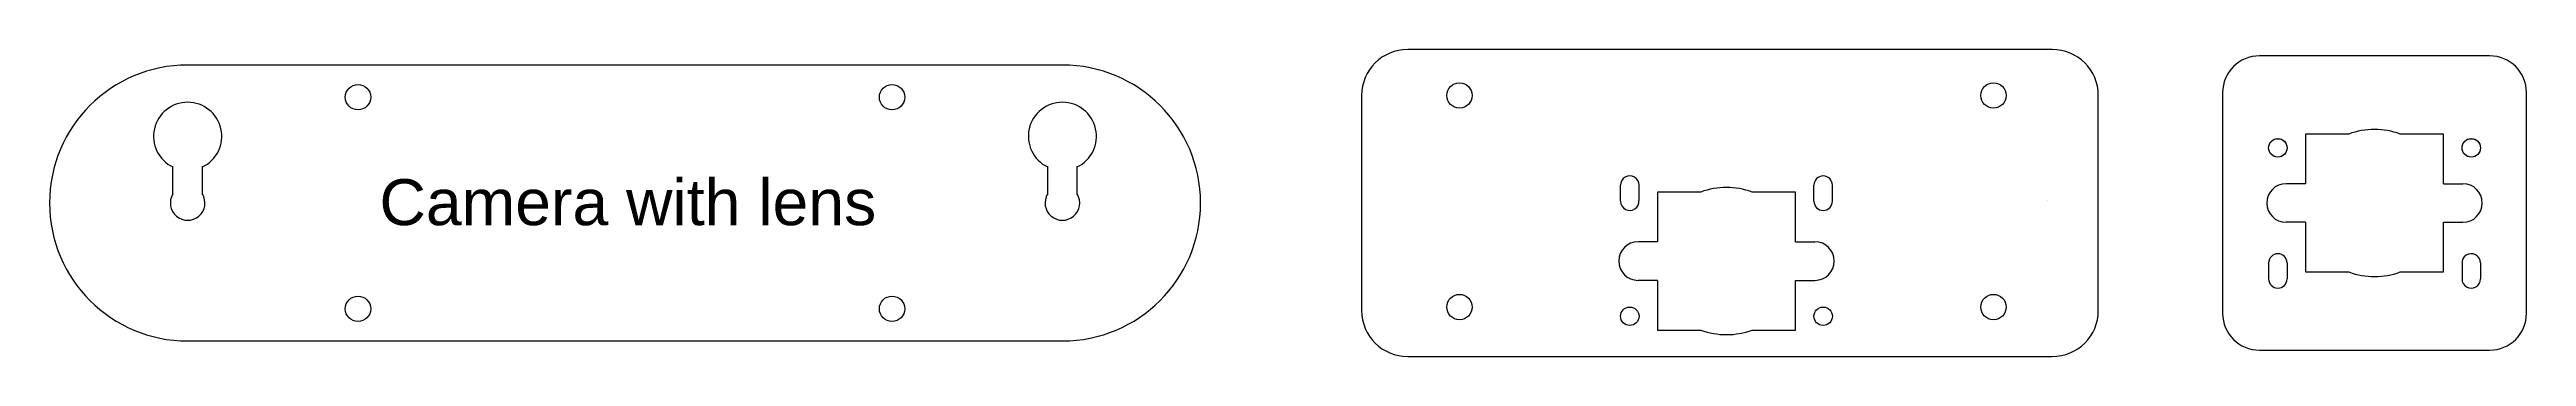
# Model space of a CAD drawing. Header units: millimetres. Extents: x -482 to 210, y -91 to 455.
# Drawn here: x -482.5 to -213.5, y 33.3 to 66.7 of the extents above; entities that cross this region are included whole.
import ezdxf

# ---------------------------------------------------------------- set-up
doc = ezdxf.new("R2010")
doc.units = ezdxf.units.MM
doc.layers.get('0').update_dxf_attribs({"lineweight": 25, "true_color": 0xffffff})
doc.styles.add('textstyle0', font='')
doc.styles.get('textstyle0').set_extended_font_data('Arial')

msp = doc.modelspace()

# ---------------------------------------------------------------- texts
at = {"insert": (-446.67, 52.59), "char_height": 1, "attachment_point": 1, "style": 'textstyle0'}
msp.add_mtext('\\H5;Camera with lens', dxfattribs=at)

# ---------------------------------------------------------------- linework, layer by layer
for p, q in [((-372.5, 65), (-467.5, 65)), ((-265, 66.69), (-335, 66.69)), ((-217.5, 66), (-242.5, 66)), ((-246.5, 62), (-246.5, 38)), ((-213.5, 38), (-213.5, 62)), ((-340, 61.69), (-340, 38.31)), ((-260, 38.31), (-260, 61.69)), ((-232.78, 57.5), (-237.5, 57.5)), ((-237.5, 57.5), (-237.5, 52.1)), ((-222.5, 57.5), (-227.22, 57.5)), ((-222.5, 52.1), (-222.5, 57.5)), ((-469.1, 50.9), (-469.1, 54)), ((-465.9, 50.9), (-465.9, 54)), ((-374.1, 50.9), (-374.1, 54)), ((-370.9, 50.9), (-370.9, 54)), ((-311.88, 50.19), (-311.88, 51.94)), ((-309.88, 50.28), (-309.88, 51.94)), ((-303.16, 51.19), (-307.88, 51.19)), ((-307.88, 51.19), (-307.88, 45.79)), ((-292.88, 51.19), (-297.59, 51.19)), ((-292.88, 45.79), (-292.88, 51.19)), ((-290.88, 50.19), (-290.88, 51.94)), ((-288.88, 50.19), (-288.88, 51.94)), ((-237.5, 52.1), (-239.6, 52.1)), ((-222.5, 52.1), (-220.4, 52.1)), ((-482.5, 50), (-482.5, 50)), ((-357.5, 50), (-357.5, 50)), ((-265.57, 50.29), (-265.57, 50.29)), ((-307.88, 45.79), (-309.98, 45.79)), ((-292.88, 45.79), (-290.78, 45.79)), ((-237.5, 47.9), (-239.6, 47.9)), ((-237.5, 47.9), (-237.5, 42.5)), ((-222.5, 42.5), (-222.5, 47.9)), ((-222.5, 47.9), (-220.4, 47.9)), ((-241.5, 43.49), (-241.5, 41.74)), ((-239.5, 43.49), (-239.5, 41.74)), ((-220.5, 43.41), (-220.5, 41.75)), ((-218.5, 43.49), (-218.5, 41.74)), ((-307.88, 41.59), (-309.98, 41.59)), ((-307.88, 41.59), (-307.88, 36.19)), ((-292.88, 36.19), (-292.88, 41.59)), ((-292.88, 41.59), (-290.78, 41.59)), ((-237.5, 42.5), (-232.78, 42.5)), ((-227.22, 42.5), (-222.5, 42.5)), ((-467.5, 35), (-372.5, 35)), ((-307.88, 36.19), (-303.16, 36.19)), ((-297.59, 36.19), (-292.88, 36.19)), ((-335, 33.31), (-265, 33.31)), ((-242.5, 34), (-217.5, 34))]:
    msp.add_line(p, q)
for centre, radius in [((-449, 61.5), 1.38), ((-391, 61.5), 1.38), ((-329.38, 61.69), 1.38), ((-271.38, 61.69), 1.38), ((-240.5, 56), 1), ((-240.5, 55.99), 1), ((-219.5, 56), 1), ((-219.5, 55.99), 1), ((-449, 38.5), 1.38), ((-391, 38.5), 1.38), ((-329.38, 38.69), 1.38), ((-310.88, 37.69), 1), ((-310.88, 37.69), 1), ((-310.88, 37.69), 1), ((-289.88, 37.69), 1), ((-289.88, 37.69), 1), ((-271.38, 38.69), 1.38)]:
    msp.add_circle(centre, radius)
for centre, radius, start, end in [((-467.5, 50), 15, 90, 180), ((-372.5, 50), 15, 0, 90), ((-335, 61.69), 5, 90, 180), ((-265, 61.69), 5, 0, 90), ((-242.5, 62), 4, 90, 180), ((-217.5, 62), 4, 0, 90), ((-467.5, 57.25), 3.7, 295.622, 244.378), ((-372.5, 57.25), 3.7, 295.622, 244.378), ((-230, 50), 8, 90, 110.3641), ((-230, 50), 8, 90, 110.3641), ((-230, 50), 8, 90, 110.3641), ((-230, 50), 8, 69.6359, 90), ((-310.88, 51.94), 1, 359.8688, 180), ((-300.38, 43.69), 8, 69.6359, 110.3641), ((-300.38, 43.69), 8, 69.6359, 110.3641), ((-289.88, 51.94), 1, 0, 180), ((-239.6, 50), 2.1, 90, 270), ((-220.4, 50), 2.1, 270, 90), ((-467.5, 50), 15, 180, 270), ((-467.5, 50), 1.88, 148.5761, 31.4239), ((-372.5, 50), 1.88, 148.5761, 31.4239), ((-372.5, 50), 15, 270, 0), ((-310.88, 50.19), 1, 180, 5.0006), ((-289.88, 50.19), 1, 180, 0), ((-309.98, 43.69), 2.1, 90, 270), ((-290.78, 43.69), 2.1, 270, 90), ((-240.5, 43.49), 1, 0, 180), ((-219.5, 43.49), 1, 0, 185.0006), ((-240.5, 41.74), 1, 180, 0), ((-230, 50), 8, 249.6359, 290.3641), ((-230, 50), 8, 249.6359, 290.3641), ((-219.5, 41.74), 1, 179.8688, 0), ((-335, 38.31), 5, 180, 270), ((-265, 38.31), 5, 270, 0), ((-242.5, 38), 4, 180, 270), ((-217.5, 38), 4, 270, 0), ((-300.38, 43.69), 8, 249.6359, 270), ((-300.38, 43.69), 8, 270, 290.3641), ((-300.38, 43.69), 8, 270, 290.3641), ((-300.38, 43.69), 8, 270, 290.3641)]:
    msp.add_arc(centre, radius, start, end)

msp.set_redraw_order([(e.dxf.handle, doc.entitydb.next_handle()) for e in msp.query("TEXT MTEXT ATTDEF DIMENSION ARC_DIMENSION")])  # texts and dimensions are drawn at this point

doc.saveas('drawing.dxf')
